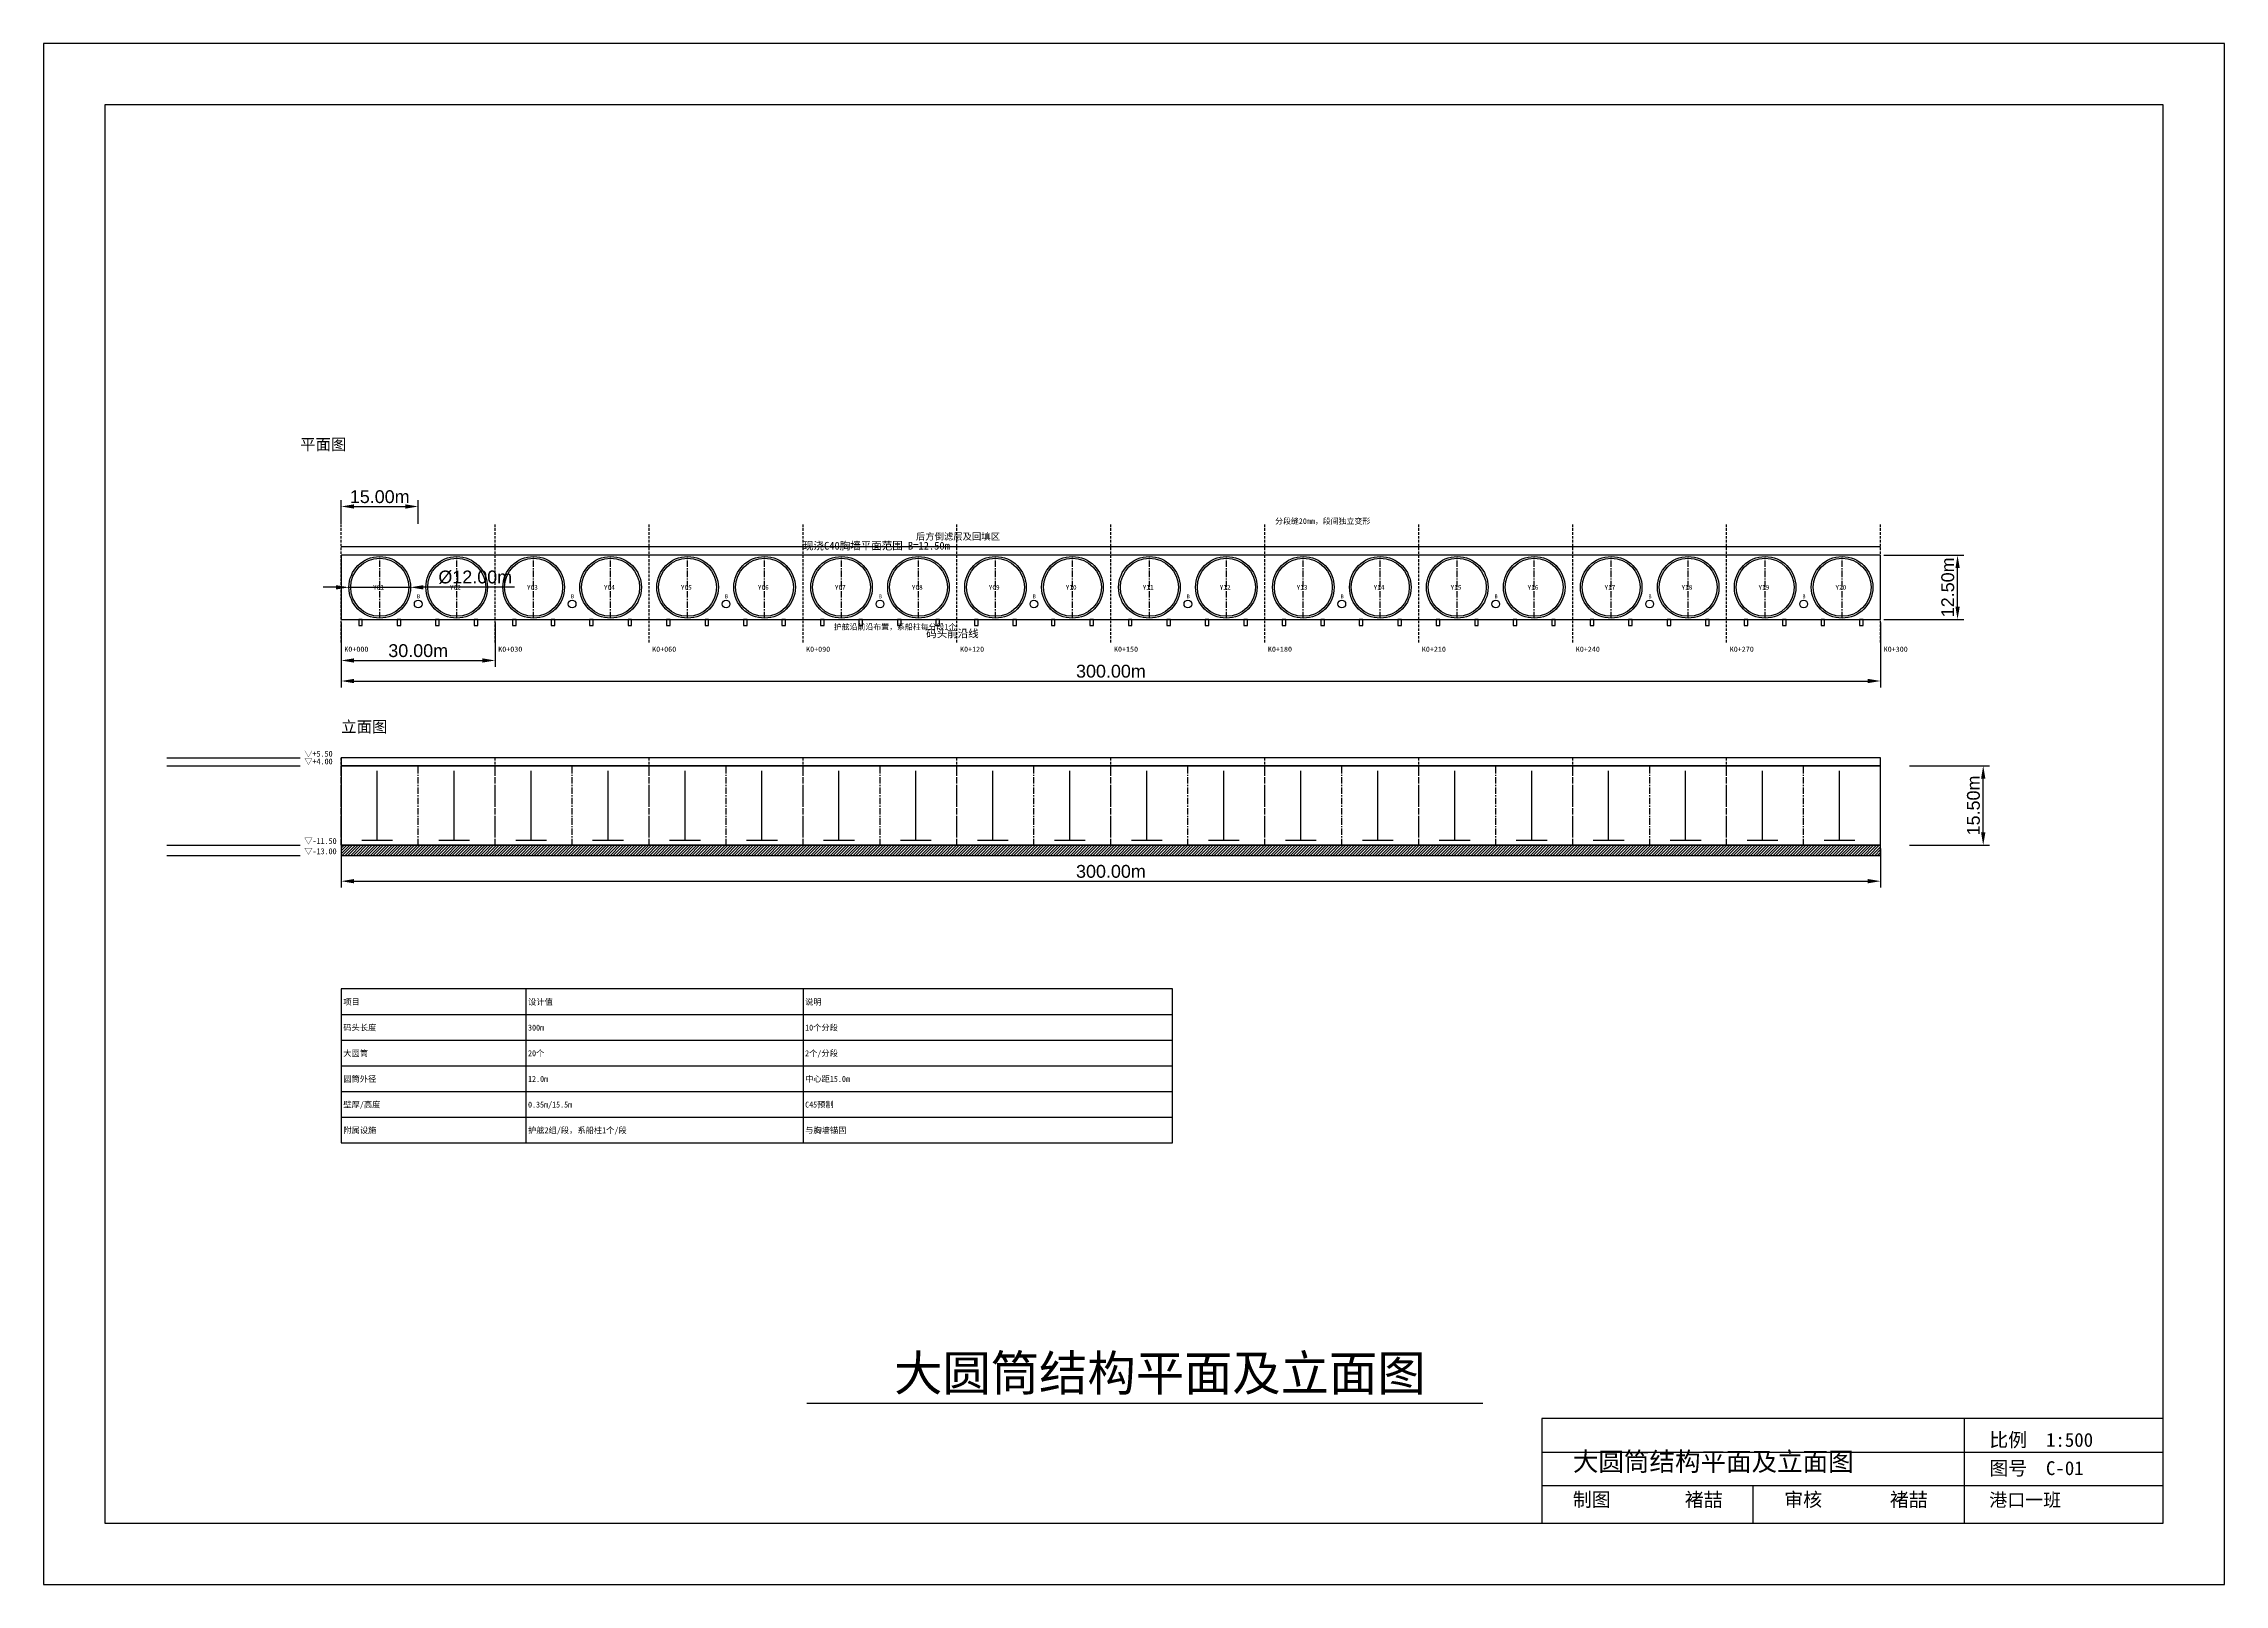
# Model space of a CAD drawing. Header units: metres. Extents: x -58 to 367, y -188 to 112.
import ezdxf

# ---------------------------------------------------------------- set-up
doc = ezdxf.new("R2010")
doc.units = ezdxf.units.M
doc.linetypes.add('CENTER', pattern=[2, 1.25, -0.25, 0.25, -0.25])
doc.linetypes.add('DASHED', pattern=[0.75, 0.5, -0.25])
for name, color, linetype in [('BACKFILL', 7, 'Continuous'), ('BORDER', 7, 'Continuous'), ('CENTER', 7, 'Continuous'), ('CUT', 7, 'Continuous'), ('CYLINDER', 7, 'Continuous'), ('DIM', 7, 'Continuous'), ('EQUIPMENT', 7, 'Continuous'), ('FOUNDATION', 7, 'Continuous'), ('HATCH', 7, 'Continuous'), ('LEVEL', 7, 'Continuous'), ('STRUCTURE', 7, 'Continuous'), ('TEXT', 7, 'Continuous')]:
    doc.layers.add(name, color=color, linetype=linetype)
doc.styles.add('CN-SIMSUN', font='SimSun.ttf')
doc.styles.get("Standard").update_dxf_attribs({"font": 'arial.ttf'})
doc.dimstyles.new('ISO-25', dxfattribs={"dimtxt": 2.5, "dimasz": 2.5, "dimexe": 1.25, "dimexo": 0.625, "dimtad": 1, "dimtxsty": 'Standard', "dimcen": 2.5, "dimadec": 0, "dimazin": 0, "dimtfac": 1, "dimtmove": 0, "dimatfit": 3, "dimfxl": 1, "dimarcsym": 0})

# ---------------------------------------------------------------- blocks, each defined once
blk = doc.blocks.new('*D1')
at = {"layer": 'Defpoints', "color": 0, "transparency": 16777216}
for p in [(0, 0), (300, 0), (300, -12)]:
    blk.add_point(p, dxfattribs=at)
at = {"layer": 'DIM', "color": 0, "lineweight": -2, "transparency": 16777216}
for p, q in [((0, -0.62), (0, -13.25)), ((300, -0.62), (300, -13.25)), ((2.5, -12), (297.5, -12))]:
    blk.add_line(p, q, dxfattribs=at)
at = {"layer": 'DIM', "color": 0, "transparency": 16777216}
for points in [[(2.5, -11.58), (2.5, -12.42), (0, -12)], [(297.5, -11.58), (297.5, -12.42), (300, -12)]]:
    blk.add_solid(points, dxfattribs=at)
at = {"layer": 'DIM', "color": 0, "transparency": 16777216, "insert": (150, -10.1), "char_height": 2.5, "attachment_point": 5}
blk.add_mtext('300.00m', dxfattribs=at)
blk = doc.blocks.new('*D2')
at = {"layer": 'Defpoints', "color": 0, "transparency": 16777216}
for p in [(0, 0), (30, 0), (30, -8)]:
    blk.add_point(p, dxfattribs=at)
at = {"layer": 'DIM', "color": 0, "lineweight": -2, "transparency": 16777216}
for p, q in [((0, -0.62), (0, -9.25)), ((30, -0.62), (30, -9.25)), ((2.5, -8), (27.5, -8))]:
    blk.add_line(p, q, dxfattribs=at)
at = {"layer": 'DIM', "color": 0, "transparency": 16777216}
for points in [[(2.5, -7.58), (2.5, -8.42), (0, -8)], [(27.5, -7.58), (27.5, -8.42), (30, -8)]]:
    blk.add_solid(points, dxfattribs=at)
at = {"layer": 'DIM', "color": 0, "transparency": 16777216, "insert": (15, -6.1), "char_height": 2.5, "attachment_point": 5}
blk.add_mtext('30.00m', dxfattribs=at)
blk = doc.blocks.new('*D3')
at = {"layer": 'Defpoints', "color": 0, "transparency": 16777216}
for p in [(15, 22), (0, 18), (15, 18)]:
    blk.add_point(p, dxfattribs=at)
at = {"layer": 'DIM', "color": 0, "lineweight": -2, "transparency": 16777216}
for p, q in [((0, 18.62), (0, 23.25)), ((2.5, 22), (12.5, 22)), ((15, 18.62), (15, 23.25))]:
    blk.add_line(p, q, dxfattribs=at)
at = {"layer": 'DIM', "color": 0, "transparency": 16777216}
for points in [[(2.5, 22.42), (2.5, 21.58), (0, 22)], [(12.5, 22.42), (12.5, 21.58), (15, 22)]]:
    blk.add_solid(points, dxfattribs=at)
at = {"layer": 'DIM', "color": 0, "transparency": 16777216, "insert": (7.5, 23.9), "char_height": 2.5, "attachment_point": 5}
blk.add_mtext('15.00m', dxfattribs=at)
blk = doc.blocks.new('*D4')
at = {"layer": 'Defpoints', "color": 0, "transparency": 16777216}
for p in [(300, 12.5), (315, 12.5), (300, 0)]:
    blk.add_point(p, dxfattribs=at)
at = {"layer": 'DIM', "color": 0, "lineweight": -2, "transparency": 16777216}
for p, q in [((300.63, 12.5), (316.25, 12.5)), ((315, 2.5), (315, 10)), ((300.63, 0), (316.25, 0))]:
    blk.add_line(p, q, dxfattribs=at)
at = {"layer": 'DIM', "color": 0, "transparency": 16777216}
for points in [[(314.58, 10), (315.42, 10), (315, 12.5)], [(314.58, 2.5), (315.42, 2.5), (315, 0)]]:
    blk.add_solid(points, dxfattribs=at)
at = {"layer": 'DIM', "color": 0, "transparency": 16777216, "insert": (313.1, 6.25), "char_height": 2.5, "attachment_point": 5, "rotation": 90}
blk.add_mtext('12.50m', dxfattribs=at)
blk = doc.blocks.new('*D5')
at = {"layer": 'Defpoints', "color": 0, "transparency": 16777216}
for p in [(1.5, 6.25), (13.5, 6.25)]:
    blk.add_point(p, dxfattribs=at)
at = {"layer": 'DIM', "color": 0, "lineweight": -2, "transparency": 16777216}
for p, q in [((-1, 6.25), (-3.5, 6.25)), ((1.5, 6.25), (13.5, 6.25)), ((33.75, 6.25), (16, 6.25))]:
    blk.add_line(p, q, dxfattribs=at)
at = {"layer": 'DIM', "color": 0, "transparency": 16777216}
for points in [[(-1, 6.67), (-1, 5.83), (1.5, 6.25)], [(16, 6.67), (16, 5.83), (13.5, 6.25)]]:
    blk.add_solid(points, dxfattribs=at)
at = {"layer": 'DIM', "color": 0, "transparency": 16777216, "insert": (26.12, 8.22), "char_height": 2.5, "attachment_point": 5}
blk.add_mtext('%%c12.00m', dxfattribs=at)
blk = doc.blocks.new('*D6')
at = {"layer": 'Defpoints', "color": 0, "transparency": 16777216}
for p in [(305, -28.5), (320, -28.5), (305, -44)]:
    blk.add_point(p, dxfattribs=at)
at = {"layer": 'DIM', "color": 0, "lineweight": -2, "transparency": 16777216}
for p, q in [((305.63, -28.5), (321.25, -28.5)), ((320, -41.5), (320, -31)), ((305.63, -44), (321.25, -44))]:
    blk.add_line(p, q, dxfattribs=at)
at = {"layer": 'DIM', "color": 0, "transparency": 16777216}
for points in [[(319.58, -31), (320.42, -31), (320, -28.5)], [(319.58, -41.5), (320.42, -41.5), (320, -44)]]:
    blk.add_solid(points, dxfattribs=at)
at = {"layer": 'DIM', "color": 0, "transparency": 16777216, "insert": (318.1, -36.25), "char_height": 2.5, "attachment_point": 5, "rotation": 90}
blk.add_mtext('15.50m', dxfattribs=at)
blk = doc.blocks.new('*D7')
at = {"layer": 'Defpoints', "color": 0, "transparency": 16777216}
for p in [(0, -44), (300, -44), (300, -51)]:
    blk.add_point(p, dxfattribs=at)
at = {"layer": 'DIM', "color": 0, "lineweight": -2, "transparency": 16777216}
for p, q in [((0, -44.62), (0, -52.25)), ((300, -44.62), (300, -52.25)), ((2.5, -51), (297.5, -51))]:
    blk.add_line(p, q, dxfattribs=at)
at = {"layer": 'DIM', "color": 0, "transparency": 16777216}
for points in [[(2.5, -50.58), (2.5, -51.42), (0, -51)], [(297.5, -50.58), (297.5, -51.42), (300, -51)]]:
    blk.add_solid(points, dxfattribs=at)
at = {"layer": 'DIM', "color": 0, "transparency": 16777216, "insert": (150, -49.1), "char_height": 2.5, "attachment_point": 5}
blk.add_mtext('300.00m', dxfattribs=at)

msp = doc.modelspace()

# ---------------------------------------------------------------- linework, layer by layer
at = {"layer": 'BACKFILL'}
msp.add_line((0, 14.2), (300, 14.2), dxfattribs=at)
at = {"layer": 'BORDER'}
for p, q in [((36, -72), (36, -102)), ((90, -72), (90, -102)), ((0, -77), (162, -77)), ((0, -82), (162, -82)), ((0, -87), (162, -87)), ((0, -92), (162, -92)), ((0, -97), (162, -97)), ((90.75, -152.701), (222.5, -152.701)), ((316.34, -176.1), (316.34, -155.688)), ((233.975, -162.22), (355.1, -162.22)), ((233.975, -168.752), (355.1, -168.752)), ((275.158, -176.1), (275.158, -168.752))]:
    msp.add_line(p, q, dxfattribs=at)
for points in [[(-58, -188), (367, -188), (367, 112.178), (-58, 112.178), (-58, -188)], [(-46.1, -176.1), (355.1, -176.1), (355.1, 100.278), (-46.1, 100.278), (-46.1, -176.1)], [(0, -102), (162, -102), (162, -72), (0, -72), (0, -102)], [(233.975, -176.1), (355.1, -176.1), (355.1, -155.688), (233.975, -155.688), (233.975, -176.1)]]:
    msp.add_lwpolyline(points, close=True, dxfattribs=at)
at = {"layer": 'CENTER', "linetype": 'CENTER'}
for p, q in [((7.5, 0.25), (7.5, 12.25)), ((22.5, 0.25), (22.5, 12.25)), ((37.5, 0.25), (37.5, 12.25)), ((52.5, 0.25), (52.5, 12.25)), ((67.5, 0.25), (67.5, 12.25)), ((82.5, 0.25), (82.5, 12.25)), ((97.5, 0.25), (97.5, 12.25)), ((112.5, 0.25), (112.5, 12.25)), ((127.5, 0.25), (127.5, 12.25)), ((142.5, 0.25), (142.5, 12.25)), ((157.5, 0.25), (157.5, 12.25)), ((172.5, 0.25), (172.5, 12.25)), ((187.5, 0.25), (187.5, 12.25)), ((202.5, 0.25), (202.5, 12.25)), ((217.5, 0.25), (217.5, 12.25)), ((232.5, 0.25), (232.5, 12.25)), ((247.5, 0.25), (247.5, 12.25)), ((262.5, 0.25), (262.5, 12.25)), ((277.5, 0.25), (277.5, 12.25)), ((292.5, 0.25), (292.5, 12.25)), ((0, -44), (0, -28.5)), ((15, -44), (15, -28.5)), ((30, -44), (30, -28.5)), ((45, -44), (45, -28.5)), ((60, -44), (60, -28.5)), ((75, -44), (75, -28.5)), ((90, -44), (90, -28.5)), ((105, -44), (105, -28.5)), ((120, -44), (120, -28.5)), ((135, -44), (135, -28.5)), ((150, -44), (150, -28.5)), ((165, -44), (165, -28.5)), ((180, -44), (180, -28.5)), ((195, -44), (195, -28.5)), ((210, -44), (210, -28.5)), ((225, -44), (225, -28.5)), ((240, -44), (240, -28.5)), ((255, -44), (255, -28.5)), ((270, -44), (270, -28.5)), ((285, -44), (285, -28.5)), ((300, -44), (300, -28.5))]:
    msp.add_line(p, q, dxfattribs=at)
at = {"layer": 'CENTER'}
for p, q in [((7, -43), (7, -29.5)), ((22, -43), (22, -29.5)), ((37, -43), (37, -29.5)), ((52, -43), (52, -29.5)), ((67, -43), (67, -29.5)), ((82, -43), (82, -29.5)), ((97, -43), (97, -29.5)), ((112, -43), (112, -29.5)), ((127, -43), (127, -29.5)), ((142, -43), (142, -29.5)), ((157, -43), (157, -29.5)), ((172, -43), (172, -29.5)), ((187, -43), (187, -29.5)), ((202, -43), (202, -29.5)), ((217, -43), (217, -29.5)), ((232, -43), (232, -29.5)), ((247, -43), (247, -29.5)), ((262, -43), (262, -29.5)), ((277, -43), (277, -29.5)), ((292, -43), (292, -29.5)), ((4, -43), (10, -43)), ((19, -43), (25, -43)), ((34, -43), (40, -43)), ((49, -43), (55, -43)), ((64, -43), (70, -43)), ((79, -43), (85, -43)), ((94, -43), (100, -43)), ((109, -43), (115, -43)), ((124, -43), (130, -43)), ((139, -43), (145, -43)), ((154, -43), (160, -43)), ((169, -43), (175, -43)), ((184, -43), (190, -43)), ((199, -43), (205, -43)), ((214, -43), (220, -43)), ((229, -43), (235, -43)), ((244, -43), (250, -43)), ((259, -43), (265, -43)), ((274, -43), (280, -43)), ((289, -43), (295, -43))]:
    msp.add_line(p, q, dxfattribs=at)
at = {"layer": 'CUT', "linetype": 'DASHED'}
for p, q in [((0, -4.5), (0, 18.5)), ((30, -4.5), (30, 18.5)), ((60, -4.5), (60, 18.5)), ((90, -4.5), (90, 18.5)), ((120, -4.5), (120, 18.5)), ((150, -4.5), (150, 18.5)), ((180, -4.5), (180, 18.5)), ((210, -4.5), (210, 18.5)), ((240, -4.5), (240, 18.5)), ((270, -4.5), (270, 18.5)), ((300, -4.5), (300, 18.5)), ((0, -44), (0, -27)), ((30, -44), (30, -27)), ((60, -44), (60, -27)), ((90, -44), (90, -27)), ((120, -44), (120, -27)), ((150, -44), (150, -27)), ((180, -44), (180, -27)), ((210, -44), (210, -27)), ((240, -44), (240, -27)), ((270, -44), (270, -27)), ((300, -44), (300, -27))]:
    msp.add_line(p, q, dxfattribs=at)
at = {"layer": 'CYLINDER'}
msp.add_lwpolyline([(0, -44), (300, -44), (300, -28.5), (0, -28.5), (0, -44)], close=True, dxfattribs=at)
for centre, radius in [((7.5, 6.25), 6), ((7.5, 6.25), 5.65), ((22.5, 6.25), 6), ((22.5, 6.25), 5.65), ((37.5, 6.25), 6), ((37.5, 6.25), 5.65), ((52.5, 6.25), 6), ((52.5, 6.25), 5.65), ((67.5, 6.25), 6), ((67.5, 6.25), 5.65), ((82.5, 6.25), 6), ((82.5, 6.25), 5.65), ((97.5, 6.25), 6), ((97.5, 6.25), 5.65), ((112.5, 6.25), 6), ((112.5, 6.25), 5.65), ((127.5, 6.25), 6), ((127.5, 6.25), 5.65), ((142.5, 6.25), 6), ((142.5, 6.25), 5.65), ((157.5, 6.25), 6), ((157.5, 6.25), 5.65), ((172.5, 6.25), 6), ((172.5, 6.25), 5.65), ((187.5, 6.25), 6), ((187.5, 6.25), 5.65), ((202.5, 6.25), 6), ((202.5, 6.25), 5.65), ((217.5, 6.25), 6), ((217.5, 6.25), 5.65), ((232.5, 6.25), 6), ((232.5, 6.25), 5.65), ((247.5, 6.25), 6), ((247.5, 6.25), 5.65), ((262.5, 6.25), 6), ((262.5, 6.25), 5.65), ((277.5, 6.25), 6), ((277.5, 6.25), 5.65), ((292.5, 6.25), 6), ((292.5, 6.25), 5.65)]:
    msp.add_circle(centre, radius, dxfattribs=at)
at = {"layer": 'EQUIPMENT'}
for points in [[(3.4, -1.2), (4.1, -1.2), (4.1, 0), (3.4, 0), (3.4, -1.2)], [(10.9, -1.2), (11.6, -1.2), (11.6, 0), (10.9, 0), (10.9, -1.2)], [(18.4, -1.2), (19.1, -1.2), (19.1, 0), (18.4, 0), (18.4, -1.2)], [(25.9, -1.2), (26.6, -1.2), (26.6, 0), (25.9, 0), (25.9, -1.2)], [(33.4, -1.2), (34.1, -1.2), (34.1, 0), (33.4, 0), (33.4, -1.2)], [(40.9, -1.2), (41.6, -1.2), (41.6, 0), (40.9, 0), (40.9, -1.2)], [(48.4, -1.2), (49.1, -1.2), (49.1, 0), (48.4, 0), (48.4, -1.2)], [(55.9, -1.2), (56.6, -1.2), (56.6, 0), (55.9, 0), (55.9, -1.2)], [(63.4, -1.2), (64.1, -1.2), (64.1, 0), (63.4, 0), (63.4, -1.2)], [(70.9, -1.2), (71.6, -1.2), (71.6, 0), (70.9, 0), (70.9, -1.2)], [(78.4, -1.2), (79.1, -1.2), (79.1, 0), (78.4, 0), (78.4, -1.2)], [(85.9, -1.2), (86.6, -1.2), (86.6, 0), (85.9, 0), (85.9, -1.2)], [(93.4, -1.2), (94.1, -1.2), (94.1, 0), (93.4, 0), (93.4, -1.2)], [(100.9, -1.2), (101.6, -1.2), (101.6, 0), (100.9, 0), (100.9, -1.2)], [(108.4, -1.2), (109.1, -1.2), (109.1, 0), (108.4, 0), (108.4, -1.2)], [(115.9, -1.2), (116.6, -1.2), (116.6, 0), (115.9, 0), (115.9, -1.2)], [(123.4, -1.2), (124.1, -1.2), (124.1, 0), (123.4, 0), (123.4, -1.2)], [(130.9, -1.2), (131.6, -1.2), (131.6, 0), (130.9, 0), (130.9, -1.2)], [(138.4, -1.2), (139.1, -1.2), (139.1, 0), (138.4, 0), (138.4, -1.2)], [(145.9, -1.2), (146.6, -1.2), (146.6, 0), (145.9, 0), (145.9, -1.2)], [(153.4, -1.2), (154.1, -1.2), (154.1, 0), (153.4, 0), (153.4, -1.2)], [(160.9, -1.2), (161.6, -1.2), (161.6, 0), (160.9, 0), (160.9, -1.2)], [(168.4, -1.2), (169.1, -1.2), (169.1, 0), (168.4, 0), (168.4, -1.2)], [(175.9, -1.2), (176.6, -1.2), (176.6, 0), (175.9, 0), (175.9, -1.2)], [(183.4, -1.2), (184.1, -1.2), (184.1, 0), (183.4, 0), (183.4, -1.2)], [(190.9, -1.2), (191.6, -1.2), (191.6, 0), (190.9, 0), (190.9, -1.2)], [(198.4, -1.2), (199.1, -1.2), (199.1, 0), (198.4, 0), (198.4, -1.2)], [(205.9, -1.2), (206.6, -1.2), (206.6, 0), (205.9, 0), (205.9, -1.2)], [(213.4, -1.2), (214.1, -1.2), (214.1, 0), (213.4, 0), (213.4, -1.2)], [(220.9, -1.2), (221.6, -1.2), (221.6, 0), (220.9, 0), (220.9, -1.2)], [(228.4, -1.2), (229.1, -1.2), (229.1, 0), (228.4, 0), (228.4, -1.2)], [(235.9, -1.2), (236.6, -1.2), (236.6, 0), (235.9, 0), (235.9, -1.2)], [(243.4, -1.2), (244.1, -1.2), (244.1, 0), (243.4, 0), (243.4, -1.2)], [(250.9, -1.2), (251.6, -1.2), (251.6, 0), (250.9, 0), (250.9, -1.2)], [(258.4, -1.2), (259.1, -1.2), (259.1, 0), (258.4, 0), (258.4, -1.2)], [(265.9, -1.2), (266.6, -1.2), (266.6, 0), (265.9, 0), (265.9, -1.2)], [(273.4, -1.2), (274.1, -1.2), (274.1, 0), (273.4, 0), (273.4, -1.2)], [(280.9, -1.2), (281.6, -1.2), (281.6, 0), (280.9, 0), (280.9, -1.2)], [(288.4, -1.2), (289.1, -1.2), (289.1, 0), (288.4, 0), (288.4, -1.2)], [(295.9, -1.2), (296.6, -1.2), (296.6, 0), (295.9, 0), (295.9, -1.2)]]:
    msp.add_lwpolyline(points, close=True, dxfattribs=at)
for centre in [(15, 3), (45, 3), (75, 3), (105, 3), (135, 3), (165, 3), (195, 3), (225, 3), (255, 3), (285, 3)]:
    msp.add_circle(centre, 0.75, dxfattribs=at)
at = {"layer": 'FOUNDATION'}
msp.add_lwpolyline([(0, -46), (300, -46), (300, -44), (0, -44), (0, -46)], close=True, dxfattribs=at)
at = {"layer": 'HATCH'}
for p, q in [((0, -44), (0, -44)), ((0, -44.55), (0.55, -44)), ((0, -45.1), (1.1, -44)), ((0, -45.65), (1.65, -44)), ((0.2, -46), (2.2, -44)), ((0.75, -46), (2.75, -44)), ((1.3, -46), (3.3, -44)), ((1.85, -46), (3.85, -44)), ((2.4, -46), (4.4, -44)), ((2.95, -46), (4.95, -44)), ((3.5, -46), (5.5, -44)), ((4.05, -46), (6.05, -44)), ((4.6, -46), (6.6, -44)), ((5.15, -46), (7.15, -44)), ((5.7, -46), (7.7, -44)), ((6.25, -46), (8.25, -44)), ((6.8, -46), (8.8, -44)), ((7.35, -46), (9.35, -44)), ((7.9, -46), (9.9, -44)), ((8.45, -46), (10.45, -44)), ((9, -46), (11, -44)), ((9.55, -46), (11.55, -44)), ((10.1, -46), (12.1, -44)), ((10.65, -46), (12.65, -44)), ((11.2, -46), (13.2, -44)), ((11.75, -46), (13.75, -44)), ((12.3, -46), (14.3, -44)), ((12.85, -46), (14.85, -44)), ((13.4, -46), (15.4, -44)), ((13.95, -46), (15.95, -44)), ((14.5, -46), (16.5, -44)), ((15.05, -46), (17.05, -44)), ((15.6, -46), (17.6, -44)), ((16.15, -46), (18.15, -44)), ((16.7, -46), (18.7, -44)), ((17.25, -46), (19.25, -44)), ((17.8, -46), (19.8, -44)), ((18.35, -46), (20.35, -44)), ((18.9, -46), (20.9, -44)), ((19.45, -46), (21.45, -44)), ((20, -46), (22, -44)), ((20.55, -46), (22.55, -44)), ((21.1, -46), (23.1, -44)), ((21.65, -46), (23.65, -44)), ((22.2, -46), (24.2, -44)), ((22.75, -46), (24.75, -44)), ((23.3, -46), (25.3, -44)), ((23.85, -46), (25.85, -44)), ((24.4, -46), (26.4, -44)), ((24.95, -46), (26.95, -44)), ((25.5, -46), (27.5, -44)), ((26.05, -46), (28.05, -44)), ((26.6, -46), (28.6, -44)), ((27.15, -46), (29.15, -44)), ((27.7, -46), (29.7, -44)), ((28.25, -46), (30.25, -44)), ((28.8, -46), (30.8, -44)), ((29.35, -46), (31.35, -44)), ((29.9, -46), (31.9, -44)), ((30.45, -46), (32.45, -44)), ((31, -46), (33, -44)), ((31.55, -46), (33.55, -44)), ((32.1, -46), (34.1, -44)), ((32.65, -46), (34.65, -44)), ((33.2, -46), (35.2, -44)), ((33.75, -46), (35.75, -44)), ((34.3, -46), (36.3, -44)), ((34.85, -46), (36.85, -44)), ((35.4, -46), (37.4, -44)), ((35.95, -46), (37.95, -44)), ((36.5, -46), (38.5, -44)), ((37.05, -46), (39.05, -44)), ((37.6, -46), (39.6, -44)), ((38.15, -46), (40.15, -44)), ((38.7, -46), (40.7, -44)), ((39.25, -46), (41.25, -44)), ((39.8, -46), (41.8, -44)), ((40.35, -46), (42.35, -44)), ((40.9, -46), (42.9, -44)), ((41.45, -46), (43.45, -44)), ((42, -46), (44, -44)), ((42.55, -46), (44.55, -44)), ((43.1, -46), (45.1, -44)), ((43.65, -46), (45.65, -44)), ((44.2, -46), (46.2, -44)), ((44.75, -46), (46.75, -44)), ((45.3, -46), (47.3, -44)), ((45.85, -46), (47.85, -44)), ((46.4, -46), (48.4, -44)), ((46.95, -46), (48.95, -44)), ((47.5, -46), (49.5, -44)), ((48.05, -46), (50.05, -44)), ((48.6, -46), (50.6, -44)), ((49.15, -46), (51.15, -44)), ((49.7, -46), (51.7, -44)), ((50.25, -46), (52.25, -44)), ((50.8, -46), (52.8, -44)), ((51.35, -46), (53.35, -44)), ((51.9, -46), (53.9, -44)), ((52.45, -46), (54.45, -44)), ((53, -46), (55, -44)), ((53.55, -46), (55.55, -44)), ((54.1, -46), (56.1, -44)), ((54.65, -46), (56.65, -44)), ((55.2, -46), (57.2, -44)), ((55.75, -46), (57.75, -44)), ((56.3, -46), (58.3, -44)), ((56.85, -46), (58.85, -44)), ((57.4, -46), (59.4, -44)), ((57.95, -46), (59.95, -44)), ((58.5, -46), (60.5, -44)), ((59.05, -46), (61.05, -44)), ((59.6, -46), (61.6, -44)), ((60.15, -46), (62.15, -44)), ((60.7, -46), (62.7, -44)), ((61.25, -46), (63.25, -44)), ((61.8, -46), (63.8, -44)), ((62.35, -46), (64.35, -44)), ((62.9, -46), (64.9, -44)), ((63.45, -46), (65.45, -44)), ((64, -46), (66, -44)), ((64.55, -46), (66.55, -44)), ((65.1, -46), (67.1, -44)), ((65.65, -46), (67.65, -44)), ((66.2, -46), (68.2, -44)), ((66.75, -46), (68.75, -44)), ((67.3, -46), (69.3, -44)), ((67.85, -46), (69.85, -44)), ((68.4, -46), (70.4, -44)), ((68.95, -46), (70.95, -44)), ((69.5, -46), (71.5, -44)), ((70.05, -46), (72.05, -44)), ((70.6, -46), (72.6, -44)), ((71.15, -46), (73.15, -44)), ((71.7, -46), (73.7, -44)), ((72.25, -46), (74.25, -44)), ((72.8, -46), (74.8, -44)), ((73.35, -46), (75.35, -44)), ((73.9, -46), (75.9, -44)), ((74.45, -46), (76.45, -44)), ((75, -46), (77, -44)), ((75.55, -46), (77.55, -44)), ((76.1, -46), (78.1, -44)), ((76.65, -46), (78.65, -44)), ((77.2, -46), (79.2, -44)), ((77.75, -46), (79.75, -44)), ((78.3, -46), (80.3, -44)), ((78.85, -46), (80.85, -44)), ((79.4, -46), (81.4, -44)), ((79.95, -46), (81.95, -44)), ((80.5, -46), (82.5, -44)), ((81.05, -46), (83.05, -44)), ((81.6, -46), (83.6, -44)), ((82.15, -46), (84.15, -44)), ((82.7, -46), (84.7, -44)), ((83.25, -46), (85.25, -44)), ((83.8, -46), (85.8, -44)), ((84.35, -46), (86.35, -44)), ((84.9, -46), (86.9, -44)), ((85.45, -46), (87.45, -44)), ((86, -46), (88, -44)), ((86.55, -46), (88.55, -44)), ((87.1, -46), (89.1, -44)), ((87.65, -46), (89.65, -44)), ((88.2, -46), (90.2, -44)), ((88.75, -46), (90.75, -44)), ((89.3, -46), (91.3, -44)), ((89.85, -46), (91.85, -44)), ((90.4, -46), (92.4, -44)), ((90.95, -46), (92.95, -44)), ((91.5, -46), (93.5, -44)), ((92.05, -46), (94.05, -44)), ((92.6, -46), (94.6, -44)), ((93.15, -46), (95.15, -44)), ((93.7, -46), (95.7, -44)), ((94.25, -46), (96.25, -44)), ((94.8, -46), (96.8, -44)), ((95.35, -46), (97.35, -44)), ((95.9, -46), (97.9, -44)), ((96.45, -46), (98.45, -44)), ((97, -46), (99, -44)), ((97.55, -46), (99.55, -44)), ((98.1, -46), (100.1, -44)), ((98.65, -46), (100.65, -44)), ((99.2, -46), (101.2, -44)), ((99.75, -46), (101.75, -44)), ((100.3, -46), (102.3, -44)), ((100.85, -46), (102.85, -44)), ((101.4, -46), (103.4, -44)), ((101.95, -46), (103.95, -44)), ((102.5, -46), (104.5, -44)), ((103.05, -46), (105.05, -44)), ((103.6, -46), (105.6, -44)), ((104.15, -46), (106.15, -44)), ((104.7, -46), (106.7, -44)), ((105.25, -46), (107.25, -44)), ((105.8, -46), (107.8, -44)), ((106.35, -46), (108.35, -44)), ((106.9, -46), (108.9, -44)), ((107.45, -46), (109.45, -44)), ((108, -46), (110, -44)), ((108.55, -46), (110.55, -44)), ((109.1, -46), (111.1, -44)), ((109.65, -46), (111.65, -44)), ((110.2, -46), (112.2, -44)), ((110.75, -46), (112.75, -44)), ((111.3, -46), (113.3, -44)), ((111.85, -46), (113.85, -44)), ((112.4, -46), (114.4, -44)), ((112.95, -46), (114.95, -44)), ((113.5, -46), (115.5, -44)), ((114.05, -46), (116.05, -44)), ((114.6, -46), (116.6, -44)), ((115.15, -46), (117.15, -44)), ((115.7, -46), (117.7, -44)), ((116.25, -46), (118.25, -44)), ((116.8, -46), (118.8, -44)), ((117.35, -46), (119.35, -44)), ((117.9, -46), (119.9, -44)), ((118.45, -46), (120.45, -44)), ((119, -46), (121, -44)), ((119.55, -46), (121.55, -44)), ((120.1, -46), (122.1, -44)), ((120.65, -46), (122.65, -44)), ((121.2, -46), (123.2, -44)), ((121.75, -46), (123.75, -44)), ((122.3, -46), (124.3, -44)), ((122.85, -46), (124.85, -44)), ((123.4, -46), (125.4, -44)), ((123.95, -46), (125.95, -44)), ((124.5, -46), (126.5, -44)), ((125.05, -46), (127.05, -44)), ((125.6, -46), (127.6, -44)), ((126.15, -46), (128.15, -44)), ((126.7, -46), (128.7, -44)), ((127.25, -46), (129.25, -44)), ((127.8, -46), (129.8, -44)), ((128.35, -46), (130.35, -44)), ((128.9, -46), (130.9, -44)), ((129.45, -46), (131.45, -44)), ((130, -46), (132, -44)), ((130.55, -46), (132.55, -44)), ((131.1, -46), (133.1, -44)), ((131.65, -46), (133.65, -44)), ((132.2, -46), (134.2, -44)), ((132.75, -46), (134.75, -44)), ((133.3, -46), (135.3, -44)), ((133.85, -46), (135.85, -44)), ((134.4, -46), (136.4, -44)), ((134.95, -46), (136.95, -44)), ((135.5, -46), (137.5, -44)), ((136.05, -46), (138.05, -44)), ((136.6, -46), (138.6, -44)), ((137.15, -46), (139.15, -44)), ((137.7, -46), (139.7, -44)), ((138.25, -46), (140.25, -44)), ((138.8, -46), (140.8, -44)), ((139.35, -46), (141.35, -44)), ((139.9, -46), (141.9, -44)), ((140.45, -46), (142.45, -44)), ((141, -46), (143, -44)), ((141.55, -46), (143.55, -44)), ((142.1, -46), (144.1, -44)), ((142.65, -46), (144.65, -44)), ((143.2, -46), (145.2, -44)), ((143.75, -46), (145.75, -44)), ((144.3, -46), (146.3, -44)), ((144.85, -46), (146.85, -44)), ((145.4, -46), (147.4, -44)), ((145.95, -46), (147.95, -44)), ((146.5, -46), (148.5, -44)), ((147.05, -46), (149.05, -44)), ((147.6, -46), (149.6, -44)), ((148.15, -46), (150.15, -44)), ((148.7, -46), (150.7, -44)), ((149.25, -46), (151.25, -44)), ((149.8, -46), (151.8, -44)), ((150.35, -46), (152.35, -44)), ((150.9, -46), (152.9, -44)), ((151.45, -46), (153.45, -44)), ((152, -46), (154, -44)), ((152.55, -46), (154.55, -44)), ((153.1, -46), (155.1, -44)), ((153.65, -46), (155.65, -44)), ((154.2, -46), (156.2, -44)), ((154.75, -46), (156.75, -44)), ((155.3, -46), (157.3, -44)), ((155.85, -46), (157.85, -44)), ((156.4, -46), (158.4, -44)), ((156.95, -46), (158.95, -44)), ((157.5, -46), (159.5, -44)), ((158.05, -46), (160.05, -44)), ((158.6, -46), (160.6, -44)), ((159.15, -46), (161.15, -44)), ((159.7, -46), (161.7, -44)), ((160.25, -46), (162.25, -44)), ((160.8, -46), (162.8, -44)), ((161.35, -46), (163.35, -44)), ((161.9, -46), (163.9, -44)), ((162.45, -46), (164.45, -44)), ((163, -46), (165, -44)), ((163.55, -46), (165.55, -44)), ((164.1, -46), (166.1, -44)), ((164.65, -46), (166.65, -44)), ((165.2, -46), (167.2, -44)), ((165.75, -46), (167.75, -44)), ((166.3, -46), (168.3, -44)), ((166.85, -46), (168.85, -44)), ((167.4, -46), (169.4, -44)), ((167.95, -46), (169.95, -44)), ((168.5, -46), (170.5, -44)), ((169.05, -46), (171.05, -44)), ((169.6, -46), (171.6, -44)), ((170.15, -46), (172.15, -44)), ((170.7, -46), (172.7, -44)), ((171.25, -46), (173.25, -44)), ((171.8, -46), (173.8, -44)), ((172.35, -46), (174.35, -44)), ((172.9, -46), (174.9, -44)), ((173.45, -46), (175.45, -44)), ((174, -46), (176, -44)), ((174.55, -46), (176.55, -44)), ((175.1, -46), (177.1, -44)), ((175.65, -46), (177.65, -44)), ((176.2, -46), (178.2, -44)), ((176.75, -46), (178.75, -44)), ((177.3, -46), (179.3, -44)), ((177.85, -46), (179.85, -44)), ((178.4, -46), (180.4, -44)), ((178.95, -46), (180.95, -44)), ((179.5, -46), (181.5, -44)), ((180.05, -46), (182.05, -44)), ((180.6, -46), (182.6, -44)), ((181.15, -46), (183.15, -44)), ((181.7, -46), (183.7, -44)), ((182.25, -46), (184.25, -44)), ((182.8, -46), (184.8, -44)), ((183.35, -46), (185.35, -44)), ((183.9, -46), (185.9, -44)), ((184.45, -46), (186.45, -44)), ((185, -46), (187, -44)), ((185.55, -46), (187.55, -44)), ((186.1, -46), (188.1, -44)), ((186.65, -46), (188.65, -44)), ((187.2, -46), (189.2, -44)), ((187.75, -46), (189.75, -44)), ((188.3, -46), (190.3, -44)), ((188.85, -46), (190.85, -44)), ((189.4, -46), (191.4, -44)), ((189.95, -46), (191.95, -44)), ((190.5, -46), (192.5, -44)), ((191.05, -46), (193.05, -44)), ((191.6, -46), (193.6, -44)), ((192.15, -46), (194.15, -44)), ((192.7, -46), (194.7, -44)), ((193.25, -46), (195.25, -44)), ((193.8, -46), (195.8, -44)), ((194.35, -46), (196.35, -44)), ((194.9, -46), (196.9, -44)), ((195.45, -46), (197.45, -44)), ((196, -46), (198, -44)), ((196.55, -46), (198.55, -44)), ((197.1, -46), (199.1, -44)), ((197.65, -46), (199.65, -44)), ((198.2, -46), (200.2, -44)), ((198.75, -46), (200.75, -44)), ((199.3, -46), (201.3, -44)), ((199.85, -46), (201.85, -44)), ((200.4, -46), (202.4, -44)), ((200.95, -46), (202.95, -44)), ((201.5, -46), (203.5, -44)), ((202.05, -46), (204.05, -44)), ((202.6, -46), (204.6, -44)), ((203.15, -46), (205.15, -44)), ((203.7, -46), (205.7, -44)), ((204.25, -46), (206.25, -44)), ((204.8, -46), (206.8, -44)), ((205.35, -46), (207.35, -44)), ((205.9, -46), (207.9, -44)), ((206.45, -46), (208.45, -44)), ((207, -46), (209, -44)), ((207.55, -46), (209.55, -44)), ((208.1, -46), (210.1, -44)), ((208.65, -46), (210.65, -44)), ((209.2, -46), (211.2, -44)), ((209.75, -46), (211.75, -44)), ((210.3, -46), (212.3, -44)), ((210.85, -46), (212.85, -44)), ((211.4, -46), (213.4, -44)), ((211.95, -46), (213.95, -44)), ((212.5, -46), (214.5, -44)), ((213.05, -46), (215.05, -44)), ((213.6, -46), (215.6, -44)), ((214.15, -46), (216.15, -44)), ((214.7, -46), (216.7, -44)), ((215.25, -46), (217.25, -44)), ((215.8, -46), (217.8, -44)), ((216.35, -46), (218.35, -44)), ((216.9, -46), (218.9, -44)), ((217.45, -46), (219.45, -44)), ((218, -46), (220, -44)), ((218.55, -46), (220.55, -44)), ((219.1, -46), (221.1, -44)), ((219.65, -46), (221.65, -44)), ((220.2, -46), (222.2, -44)), ((220.75, -46), (222.75, -44)), ((221.3, -46), (223.3, -44)), ((221.85, -46), (223.85, -44)), ((222.4, -46), (224.4, -44)), ((222.95, -46), (224.95, -44)), ((223.5, -46), (225.5, -44)), ((224.05, -46), (226.05, -44)), ((224.6, -46), (226.6, -44)), ((225.15, -46), (227.15, -44)), ((225.7, -46), (227.7, -44)), ((226.25, -46), (228.25, -44)), ((226.8, -46), (228.8, -44)), ((227.35, -46), (229.35, -44)), ((227.9, -46), (229.9, -44)), ((228.45, -46), (230.45, -44)), ((229, -46), (231, -44)), ((229.55, -46), (231.55, -44)), ((230.1, -46), (232.1, -44)), ((230.65, -46), (232.65, -44)), ((231.2, -46), (233.2, -44)), ((231.75, -46), (233.75, -44)), ((232.3, -46), (234.3, -44)), ((232.85, -46), (234.85, -44)), ((233.4, -46), (235.4, -44)), ((233.95, -46), (235.95, -44)), ((234.5, -46), (236.5, -44)), ((235.05, -46), (237.05, -44)), ((235.6, -46), (237.6, -44)), ((236.15, -46), (238.15, -44)), ((236.7, -46), (238.7, -44)), ((237.25, -46), (239.25, -44)), ((237.8, -46), (239.8, -44)), ((238.35, -46), (240.35, -44)), ((238.9, -46), (240.9, -44)), ((239.45, -46), (241.45, -44)), ((240, -46), (242, -44)), ((240.55, -46), (242.55, -44)), ((241.1, -46), (243.1, -44)), ((241.65, -46), (243.65, -44)), ((242.2, -46), (244.2, -44)), ((242.75, -46), (244.75, -44)), ((243.3, -46), (245.3, -44)), ((243.85, -46), (245.85, -44)), ((244.4, -46), (246.4, -44)), ((244.95, -46), (246.95, -44)), ((245.5, -46), (247.5, -44)), ((246.05, -46), (248.05, -44)), ((246.6, -46), (248.6, -44)), ((247.15, -46), (249.15, -44)), ((247.7, -46), (249.7, -44)), ((248.25, -46), (250.25, -44)), ((248.8, -46), (250.8, -44)), ((249.35, -46), (251.35, -44)), ((249.9, -46), (251.9, -44)), ((250.45, -46), (252.45, -44)), ((251, -46), (253, -44)), ((251.55, -46), (253.55, -44)), ((252.1, -46), (254.1, -44)), ((252.65, -46), (254.65, -44)), ((253.2, -46), (255.2, -44)), ((253.75, -46), (255.75, -44)), ((254.3, -46), (256.3, -44)), ((254.85, -46), (256.85, -44)), ((255.4, -46), (257.4, -44)), ((255.95, -46), (257.95, -44)), ((256.5, -46), (258.5, -44)), ((257.05, -46), (259.05, -44)), ((257.6, -46), (259.6, -44)), ((258.15, -46), (260.15, -44)), ((258.7, -46), (260.7, -44)), ((259.25, -46), (261.25, -44)), ((259.8, -46), (261.8, -44)), ((260.35, -46), (262.35, -44)), ((260.9, -46), (262.9, -44)), ((261.45, -46), (263.45, -44)), ((262, -46), (264, -44)), ((262.55, -46), (264.55, -44)), ((263.1, -46), (265.1, -44)), ((263.65, -46), (265.65, -44)), ((264.2, -46), (266.2, -44)), ((264.75, -46), (266.75, -44)), ((265.3, -46), (267.3, -44)), ((265.85, -46), (267.85, -44)), ((266.4, -46), (268.4, -44)), ((266.95, -46), (268.95, -44)), ((267.5, -46), (269.5, -44)), ((268.05, -46), (270.05, -44)), ((268.6, -46), (270.6, -44)), ((269.15, -46), (271.15, -44)), ((269.7, -46), (271.7, -44)), ((270.25, -46), (272.25, -44)), ((270.8, -46), (272.8, -44)), ((271.35, -46), (273.35, -44)), ((271.9, -46), (273.9, -44)), ((272.45, -46), (274.45, -44)), ((273, -46), (275, -44)), ((273.55, -46), (275.55, -44)), ((274.1, -46), (276.1, -44)), ((274.65, -46), (276.65, -44)), ((275.2, -46), (277.2, -44)), ((275.75, -46), (277.75, -44)), ((276.3, -46), (278.3, -44)), ((276.85, -46), (278.85, -44)), ((277.4, -46), (279.4, -44)), ((277.95, -46), (279.95, -44)), ((278.5, -46), (280.5, -44)), ((279.05, -46), (281.05, -44)), ((279.6, -46), (281.6, -44)), ((280.15, -46), (282.15, -44)), ((280.7, -46), (282.7, -44)), ((281.25, -46), (283.25, -44)), ((281.8, -46), (283.8, -44)), ((282.35, -46), (284.35, -44)), ((282.9, -46), (284.9, -44)), ((283.45, -46), (285.45, -44)), ((284, -46), (286, -44)), ((284.55, -46), (286.55, -44)), ((285.1, -46), (287.1, -44)), ((285.65, -46), (287.65, -44)), ((286.2, -46), (288.2, -44)), ((286.75, -46), (288.75, -44)), ((287.3, -46), (289.3, -44)), ((287.85, -46), (289.85, -44)), ((288.4, -46), (290.4, -44)), ((288.95, -46), (290.95, -44)), ((289.5, -46), (291.5, -44)), ((290.05, -46), (292.05, -44)), ((290.6, -46), (292.6, -44)), ((291.15, -46), (293.15, -44)), ((291.7, -46), (293.7, -44)), ((292.25, -46), (294.25, -44)), ((292.8, -46), (294.8, -44)), ((293.35, -46), (295.35, -44)), ((293.9, -46), (295.9, -44)), ((294.45, -46), (296.45, -44)), ((295, -46), (297, -44)), ((295.55, -46), (297.55, -44)), ((296.1, -46), (298.1, -44)), ((296.65, -46), (298.65, -44)), ((297.2, -46), (299.2, -44)), ((297.75, -46), (299.75, -44)), ((300, -44.3), (298.3, -46)), ((300, -44.85), (298.85, -46)), ((300, -45.4), (299.4, -46)), ((300, -45.95), (299.95, -46))]:
    msp.add_line(p, q, dxfattribs=at)
at = {"layer": 'LEVEL'}
for p, q in [((-34, -27), (-8, -27)), ((-34, -28.5), (-8, -28.5)), ((-34, -44), (-8, -44)), ((-34, -46), (-8, -46))]:
    msp.add_line(p, q, dxfattribs=at)
at = {"layer": 'STRUCTURE'}
msp.add_line((0, 0), (300, 0), dxfattribs=at)
for points in [[(0, 0), (300, 0), (300, 12.5), (0, 12.5), (0, 0)], [(0, -28.5), (300, -28.5), (300, -27), (0, -27), (0, -28.5)]]:
    msp.add_lwpolyline(points, close=True, dxfattribs=at)

# ---------------------------------------------------------------- texts
at = {"layer": 'TEXT', "style": 'CN-SIMSUN'}
for s, height, p in [('平面图', 2.2, (-8, 33)), ('后方倒滤层及回填区', 1.3, (112, 15.5)), ('分段缝20mm，段间独立变形', 1.1, (182, 18.6)), ('现浇C40胸墙平面范围 B=12.50m', 1.5, (90, 13.6)), ('Y01', 0.9, (6.2, 5.8)), ('B', 0.8, (14.75, 4.1)), ('Y02', 0.9, (21.2, 5.8)), ('Y03', 0.9, (36.2, 5.8)), ('B', 0.8, (44.75, 4.1)), ('Y04', 0.9, (51.2, 5.8)), ('Y05', 0.9, (66.2, 5.8)), ('B', 0.8, (74.75, 4.1)), ('Y06', 0.9, (81.2, 5.8)), ('Y07', 0.9, (96.2, 5.8)), ('B', 0.8, (104.75, 4.1)), ('Y08', 0.9, (111.2, 5.8)), ('Y09', 0.9, (126.2, 5.8)), ('B', 0.8, (134.75, 4.1)), ('Y10', 0.9, (141.2, 5.8)), ('Y11', 0.9, (156.2, 5.8)), ('B', 0.8, (164.75, 4.1)), ('Y12', 0.9, (171.2, 5.8)), ('Y13', 0.9, (186.2, 5.8)), ('B', 0.8, (194.75, 4.1)), ('Y14', 0.9, (201.2, 5.8)), ('Y15', 0.9, (216.2, 5.8)), ('B', 0.8, (224.75, 4.1)), ('Y16', 0.9, (231.2, 5.8)), ('Y17', 0.9, (246.2, 5.8)), ('B', 0.8, (254.75, 4.1)), ('Y18', 0.9, (261.2, 5.8)), ('Y19', 0.9, (276.2, 5.8)), ('B', 0.8, (284.75, 4.1)), ('Y20', 0.9, (291.2, 5.8)), ('护舷沿前沿布置，系船柱每分段1个', 1.1, (96, -2)), ('码头前沿线', 1.5, (114, -3.5)), ('K0+000', 1, (0.6, -6.3)), ('K0+030', 1, (30.6, -6.3)), ('K0+060', 1, (60.6, -6.3)), ('K0+090', 1, (90.6, -6.3)), ('K0+120', 1, (120.6, -6.3)), ('K0+150', 1, (150.6, -6.3)), ('K0+180', 1, (180.6, -6.3)), ('K0+210', 1, (210.6, -6.3)), ('K0+240', 1, (240.6, -6.3)), ('K0+270', 1, (270.6, -6.3)), ('K0+300', 1, (300.6, -6.3)), ('立面图', 2.2, (0, -22)), ('▽+5.50', 1.15, (-7.195, -26.747)), ('▽+4.00', 1.15, (-7.195, -28.247)), ('▽-11.50', 1.15, (-7.195, -43.747)), ('▽-13.00', 1.15, (-7.195, -45.747)), ('项目', 1.15, (0.403, -75.1)), ('设计值', 1.15, (36.403, -75.1)), ('说明', 1.15, (90.403, -75.1)), ('码头长度', 1.15, (0.403, -80.1)), ('300m', 1.15, (36.403, -80.1)), ('10个分段', 1.15, (90.403, -80.1)), ('大圆筒', 1.15, (0.403, -85.1)), ('20个', 1.15, (36.403, -85.1)), ('2个/分段', 1.15, (90.403, -85.1)), ('圆筒外径', 1.15, (0.403, -90.1)), ('12.0m', 1.15, (36.403, -90.1)), ('中心距15.0m', 1.15, (90.403, -90.1)), ('壁厚/高度', 1.15, (0.403, -95.1)), ('0.35m/15.5m', 1.15, (36.403, -95.1)), ('C45预制', 1.15, (90.403, -95.1)), ('附属设施', 1.15, (0.403, -100.1)), ('护舷2组/段，系船柱1个/段', 1.15, (36.403, -100.1)), ('与胸墙锚固', 1.15, (90.403, -100.1)), ('大圆筒结构平面及立面图', 6.9041, (107.75, -150.285)), ('比例  1:500', 2.7016, (321.185, -161.199)), ('大圆筒结构平面及立面图', 3.64717, (240.031, -165.894)), ('图号  C-01', 2.7016, (321.185, -166.71)), ('制图', 2.7016, (240.031, -172.834)), ('褚喆', 2.7016, (261.834, -172.834)), ('审核', 2.7016, (281.214, -172.834)), ('褚喆', 2.7016, (301.805, -172.834)), ('港口一班', 2.5665, (321.185, -172.834))]:
    msp.add_text(s, height=height, dxfattribs=at).set_placement(p)

# ---------------------------------------------------------------- dimensions: what is measured, and where the dimension line sits
at = {"layer": 'DIM'}
for base, p1, p2, text, picture, middle in [((15, 22), (0, 18), (15, 18), '15.00m', '*D3', (7.5, 23.901)), ((300, -12), (0, 0), (300, 0), '300.00m', '*D1', (150, -10.098)), ((30, -8), (0, 0), (30, 0), '30.00m', '*D2', (15, -6.098)), ((300, -51), (0, -44), (300, -44), '300.00m', '*D7', (150, -49.098))]:
    dim = msp.add_linear_dim(base=base, p1=p1, p2=p2, text=text, dimstyle='ISO-25', dxfattribs=at)
    dim.commit()
    dim.dimension.update_dxf_attribs({"geometry": picture, "text_midpoint": middle})
dim = msp.add_diameter_dim_2p(p1=(1.5, 6.25), p2=(13.5, 6.25), text='%%c12.00m', dimstyle='ISO-25', dxfattribs=at)
dim.commit()
dim.dimension.update_dxf_attribs({"geometry": '*D5', "text_midpoint": (26.124, 6.25)})
for base, p1, p2, text, picture, middle in [((315, 12.5), (300, 0), (300, 12.5), '12.50m', '*D4', (313.099, 6.25)), ((320, -28.5), (305, -44), (305, -28.5), '15.50m', '*D6', (318.099, -36.25))]:
    dim = msp.add_linear_dim(base=base, p1=p1, p2=p2, angle=90, text=text, dimstyle='ISO-25', dxfattribs=at)
    dim.commit()
    dim.dimension.update_dxf_attribs({"geometry": picture, "text_midpoint": middle})

doc.saveas('drawing.dxf')
